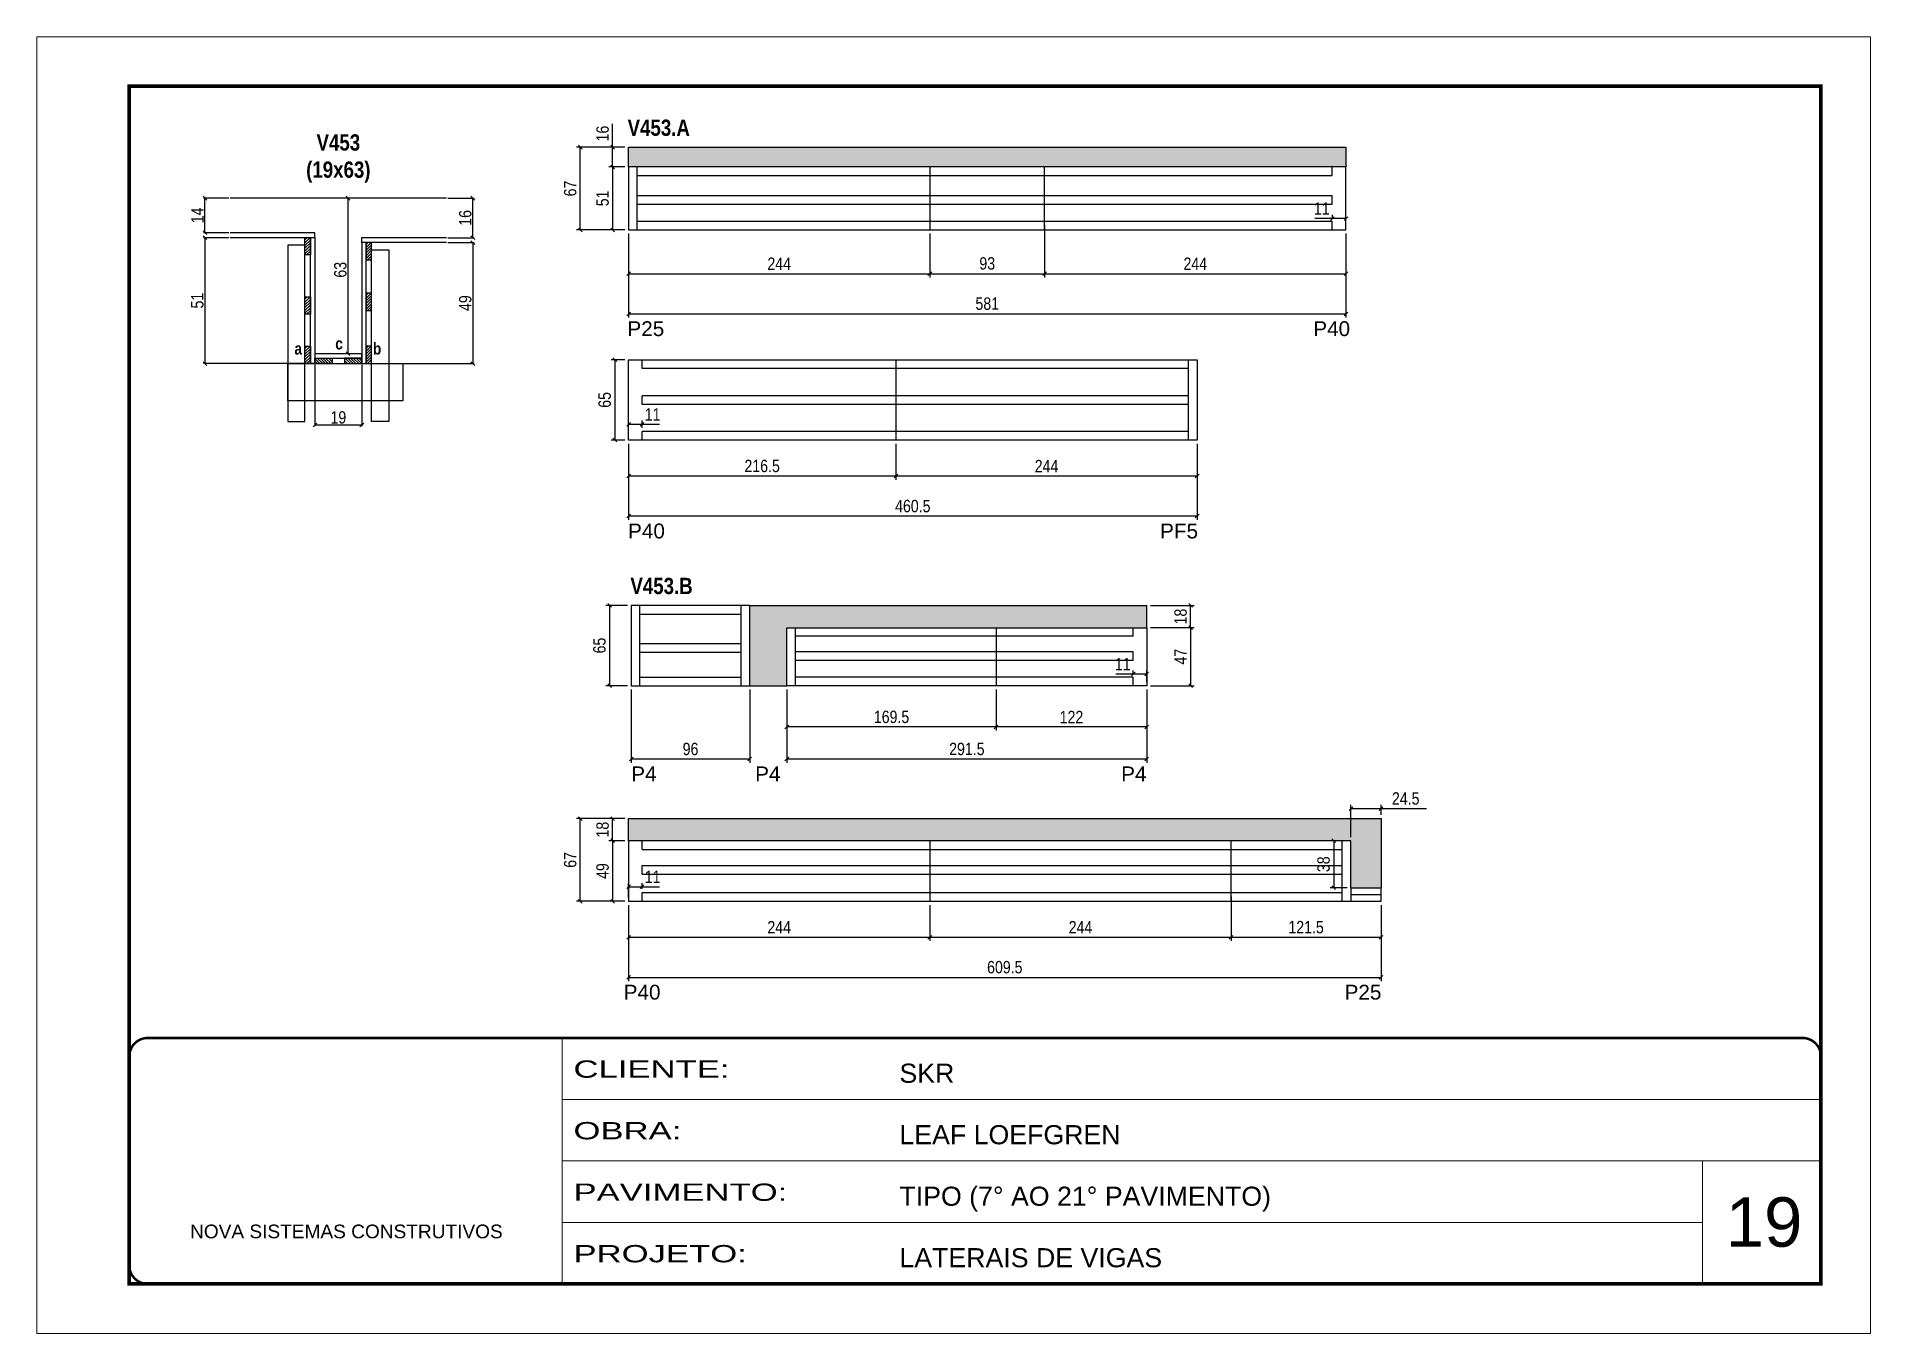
# Model space of a CAD drawing. Extents: x 3309 to 9563, y -2522 to 14608.
# Drawn here: x 6493 to 7978, y 8964 to 10014 of the extents above; entities that cross this region are included whole.
import ezdxf

# ---------------------------------------------------------------- set-up
doc = ezdxf.new("R2010")
doc.units = 0
doc.linetypes.add('CONTINUO', pattern=[0])
doc.linetypes.add('DASHED', pattern=[0.75, 0.5, -0.25])
for name, color, linetype in [('5', 5, 'Continuous'), ('COTA', 241, 'Continuous'), ('detalhes', 4, 'Continuous'), ('NOMENCLATURA', 7, 'Continuous'), ('Painéis', 200, 'Continuous'), ('SARR_2.2x7', 40, 'Continuous'), ('SARR_3.5x7', 81, 'Continuous'), ('SARR_EDITAR', 141, 'Continuous')]:
    doc.layers.add(name, color=color, linetype=linetype)
for name, color, linetype, lineweight in [('CARIMBO', 255, 'Continuous', 9), ('CONCRETO', 251, 'Continuous', 25), ('Folhas', 255, 'Continuous', 9), ('SARRAFO DE PRESSAO', 251, 'DASHED', 9)]:
    doc.layers.add(name, color=color, linetype=linetype, lineweight=lineweight)
doc.styles.add('ARIAL', font='arial.ttf')
doc.styles.add('COTA TECNICA', font='techl___.ttf', dxfattribs={"height": 10})
doc.styles.add('COTA TECNICA 2X', font='techl___.ttf', dxfattribs={"height": 10})
doc.styles.get("Standard").update_dxf_attribs({"font": 'arial.ttf'})
doc.styles.add('TECNICA', font='techb___.ttf', dxfattribs={"height": 10})
doc.styles.add('Tecnologia', font='')
doc.styles.get('Tecnologia').set_extended_font_data('Forgotten Futurist')
doc.dimstyles.new('PAINEL', dxfattribs={"dimtxt": 10, "dimasz": 3, "dimexe": 3, "dimexo": 3, "dimgap": 3, "dimtad": 1, "dimdec": 1, "dimzin": 12, "dimdsep": 46, "dimtxsty": 'COTA TECNICA', "dimblk1": 'OBLIQUE', "dimblk2": 'OBLIQUE', "dimsah": 1, "dimcen": 0.9, "dimclrd": 4, "dimclre": 4, "dimclrt": 240, "dimadec": 1, "dimazin": 3, "dimtfac": 1, "dimtdec": 1, "dimtmove": 0, "dimatfit": 3, "dimfxl": 1, "dimtolj": 1, "dimtzin": 12, "dimarcsym": 0})
doc.dimstyles.new('SECAO', dxfattribs={"dimscale": 0.333333, "dimtxt": 5, "dimasz": 9, "dimexe": 3, "dimexo": 3, "dimgap": 3, "dimtad": 1, "dimdec": 1, "dimlfac": 0.5, "dimzin": 12, "dimdsep": 46, "dimtxsty": 'COTA TECNICA 2X', "dimblk1": 'OBLIQUE', "dimblk2": 'OBLIQUE', "dimsah": 1, "dimcen": 0.9, "dimclrd": 4, "dimclre": 4, "dimclrt": 240, "dimadec": 1, "dimazin": 3, "dimtfac": 1, "dimtdec": 1, "dimtmove": 0, "dimatfit": 3, "dimfxl": 1, "dimtolj": 1, "dimtzin": 12, "dimarcsym": 0})
pattern_1 = [(135, (39953.6903, -113763.353), (-1.122532015, -1.122532015), [])]
pattern_2 = [(45, (-116802.018, -23472.7219), (-1.122532015, 1.122532015), [])]

msp = doc.modelspace()

# ---------------------------------------------------------------- texts
at = {"layer": '5', "linetype": 'Continuous'}
for s, rotation, p in [('P25', 359.99996, (6971.3, 9771.11)), ('P40', 359.99996, (7526.74, 9771.11)), ('P40', 0.00004, (6971.82, 9607.25)), ('PF5', 359.99996, (7402.69, 9607.25)), ('P4', 359.99996, (6974.37, 9410.58)), ('P4', 359.99996, (7074.74, 9410.58)), ('P4', 359.99996, (7371.16, 9410.58)), ('P40', 0.00004, (6968.27, 9233.81)), ('P25', 0.00004, (7552.08, 9233.81))]:
    msp.add_text(s, height=12, rotation=rotation, dxfattribs=at).set_placement(p)
at = {"layer": 'CARIMBO', "style": 'ARIAL'}
msp.add_text('19', height=40, dxfattribs=at).set_placement((7860.73, 9033.7))
at = {"layer": 'detalhes', "style": 'TECNICA'}
for s, p in [('a', (6701.63, 9756.18)), ('c', (6734.7, 9760.29)), ('b', (6765.19, 9756.17))]:
    msp.add_text(s, height=9.6, dxfattribs=at).set_placement(p)
at = {"layer": 'NOMENCLATURA', "style": 'TECNICA'}
for s, p in [('V453.A', (6971.45, 9933.25)), ('V453.B', (6973.72, 9562.16))]:
    msp.add_text(s, height=13.2, dxfattribs=at).set_placement(p)
at = {"layer": 'NOMENCLATURA', "insert": (6737.18, 9934.51), "char_height": 13.2, "attachment_point": 2, "style": 'TECNICA'}
msp.add_mtext_dynamic_manual_height_columns('V453\\P(19x63)', width=300.2766, gutter_width=1, heights=[0], dxfattribs=at)

# ---------------------------------------------------------------- blocks, each defined once
blk = doc.blocks.new('9999999999')
at = {"color": 30, "linetype": 'CONTINUO'}
for p, q in [((98564.6, 34230.2), (98564.6, 34429.4)), ((98564.6, 34379.6), (99584, 34379.6)), ((98564.6, 34329.8), (99488, 34329.8)), ((99584, 34329.8), (99488, 34329.8)), ((99488, 34329.8), (99488, 34230.2)), ((98564.6, 34280), (99488, 34280))]:
    blk.add_line(p, q, dxfattribs=at)
at = {"color": 30, "linetype": 'CONTINUO', "const_width": 2}
blk.add_lwpolyline([(99584, 34230.2), (99584, 34414.4, 0.414214), (99569, 34429.4), (98229, 34429.4, 0.414214), (98214, 34414.4), (98214, 34245.2, 0.414214), (98229, 34230.2), (99584, 34230.2)], format="xyb", dxfattribs=at)
at = {"layer": 'Folhas'}
blk.add_lwpolyline([(98139, 34190.2), (99624, 34190.2), (99624, 35240.2), (98139, 35240.2)], close=True, dxfattribs=at)
at = {"layer": 'Folhas', "color": 30, "const_width": 3}
blk.add_lwpolyline([(98214, 34230.2), (99584, 34230.2), (99584, 35200.2), (98214, 35200.2)], close=True, dxfattribs=at)
at = {"color": 7, "linetype": 'Continuous', "ltscale": 5, "style": 'ARIAL'}
for s, height, p in [('SKR', 15.48, (98837.7, 34393.1)), ('LEAF LOEFGREN', 15.483, (98837.7, 34343.3)), ('TIPO (7° AO 21° PAVIMENTO)', 15.483, (98837.7, 34293.5)), ('NOVA SISTEMAS CONSTRUTIVOS', 11.059, (98263.2, 34267.2)), ('LATERAIS DE VIGAS', 15.483, (98837.7, 34243.7))]:
    blk.add_text(s, height=height, dxfattribs=at).set_placement(p)
at = {"layer": 'Folhas', "color": 7, "style": 'Tecnologia', "width": 1.5}
for s, p in [('CLIENTE:', (98573.7, 34397.2)), ('OBRA:', (98573.7, 34347.3)), ('PAVIMENTO:', (98573.7, 34297.5)), ('PROJETO:', (98573.7, 34247.7))]:
    blk.add_text(s, height=14, dxfattribs=at).set_placement(p)
blk = doc.blocks.new('_Oblique')
at = {"color": 0, "linetype": 'ByBlock', "lineweight": -2}
blk.add_line((-0.5, -0.5), (0.5, 0.5), dxfattribs=at)
blk = doc.blocks.new('*D1822')
at = {"layer": 'COTA', "color": 4, "lineweight": -2, "transparency": 16777216}
for p, q in [((6718.2, 9747.8), (6718.2, 9698.1)), ((6756.2, 9747.8), (6756.2, 9698.1)), ((6756.2, 9699.1), (6718.2, 9699.1))]:
    blk.add_line(p, q, dxfattribs=at)
at = {"layer": 'Defpoints', "color": 0, "transparency": 16777216}
for p in [(6718.2, 9748.8), (6756.2, 9748.8), (6718.2, 9699.1)]:
    blk.add_point(p, dxfattribs=at)
at = {"layer": 'COTA', "color": 4, "lineweight": -2, "transparency": 16777216, "xscale": 3, "yscale": 3, "zscale": 3, "rotation": 180}
blk.add_blockref('_Oblique', (6718.2, 9699.1), dxfattribs=at)
at = {"layer": 'COTA', "color": 4, "lineweight": -2, "transparency": 16777216, "xscale": 3, "yscale": 3, "zscale": 3}
blk.add_blockref('_Oblique', (6756.2, 9699.1), dxfattribs=at)
at = {"layer": 'COTA', "color": 240, "transparency": 16777216, "insert": (6737.2, 9705.2), "char_height": 10, "attachment_point": 5, "style": 'COTA TECNICA 2X'}
blk.add_mtext('\\A1;19', dxfattribs=at)
blk = doc.blocks.new('*D1823')
at = {"layer": 'COTA', "color": 4, "lineweight": -2, "transparency": 16777216}
for p, q in [((6648.5, 9850.8), (6628.1, 9850.8)), ((6629.1, 9850.8), (6629.1, 9748.8)), ((6709.2, 9748.8), (6628.1, 9748.8))]:
    blk.add_line(p, q, dxfattribs=at)
at = {"layer": 'Defpoints', "color": 0, "transparency": 16777216}
for p in [(6649.5, 9850.8), (6629.1, 9748.8), (6710.2, 9748.8, 0)]:
    blk.add_point(p, dxfattribs=at)
at = {"layer": 'COTA', "color": 4, "lineweight": -2, "transparency": 16777216, "xscale": 3, "yscale": 3, "zscale": 3}
for p, rotation in [((6629.1, 9850.8), 90), ((6629.1, 9748.8), 270)]:
    blk.add_blockref('_Oblique', p, dxfattribs=dict(at, rotation=rotation))
at = {"layer": 'COTA', "color": 240, "transparency": 16777216, "insert": (6623, 9799.8), "char_height": 10, "attachment_point": 5, "rotation": 90, "style": 'COTA TECNICA 2X'}
blk.add_mtext('\\A1;51', dxfattribs=at)
blk = doc.blocks.new('*D1824')
at = {"layer": 'COTA', "color": 4, "lineweight": -2, "transparency": 16777216}
for p, q in [((6825.9, 9846.8), (6847.1, 9846.8)), ((6846.1, 9846.8), (6846.1, 9748.8)), ((6765.2, 9748.8), (6847.1, 9748.8))]:
    blk.add_line(p, q, dxfattribs=at)
at = {"layer": 'Defpoints', "color": 0, "transparency": 16777216}
for p in [(6824.9, 9846.8), (6764.2, 9748.8, 0), (6846.1, 9748.8)]:
    blk.add_point(p, dxfattribs=at)
at = {"layer": 'COTA', "color": 4, "lineweight": -2, "transparency": 16777216, "xscale": 3, "yscale": 3, "zscale": 3}
for p, rotation in [((6846.1, 9846.8), 90), ((6846.1, 9748.8), 270)]:
    blk.add_blockref('_Oblique', p, dxfattribs=dict(at, rotation=rotation))
at = {"layer": 'COTA', "color": 240, "transparency": 16777216, "insert": (6840, 9797.8), "char_height": 10, "attachment_point": 5, "rotation": 90, "style": 'COTA TECNICA 2X'}
blk.add_mtext('\\A1;49', dxfattribs=at)
blk = doc.blocks.new('*D1825')
at = {"layer": 'COTA', "color": 4, "lineweight": -2, "transparency": 16777216}
for p, q in [((6755.2, 9882.8), (6744, 9882.8)), ((6745, 9756.8), (6745, 9882.8)), ((6755.2, 9756.8), (6744, 9756.8))]:
    blk.add_line(p, q, dxfattribs=at)
at = {"layer": 'Defpoints', "color": 0, "transparency": 16777216}
for p in [(6745, 9882.8), (6756.2, 9882.8), (6756.2, 9756.8)]:
    blk.add_point(p, dxfattribs=at)
at = {"layer": 'COTA', "color": 4, "lineweight": -2, "transparency": 16777216, "xscale": 3, "yscale": 3, "zscale": 3}
for p, rotation in [((6745, 9882.8), 90), ((6745, 9756.8), 270)]:
    blk.add_blockref('_Oblique', p, dxfattribs=dict(at, rotation=rotation))
at = {"layer": 'COTA', "color": 240, "transparency": 16777216, "insert": (6738.8, 9824.8), "char_height": 10, "attachment_point": 5, "rotation": 90, "style": 'COTA TECNICA 2X'}
blk.add_mtext('\\A1;63', dxfattribs=at)
blk = doc.blocks.new('*D1826')
at = {"layer": 'COTA', "color": 4, "lineweight": -2, "transparency": 16777216}
for p, q in [((6825.9, 9882.8), (6847.1, 9882.8)), ((6846.1, 9850.8), (6846.1, 9882.8)), ((6825.9, 9850.8), (6847.1, 9850.8))]:
    blk.add_line(p, q, dxfattribs=at)
at = {"layer": 'Defpoints', "color": 0, "transparency": 16777216}
for p in [(6824.9, 9882.8), (6846.1, 9882.8), (6824.9, 9850.8)]:
    blk.add_point(p, dxfattribs=at)
at = {"layer": 'COTA', "color": 4, "lineweight": -2, "transparency": 16777216, "xscale": 3, "yscale": 3, "zscale": 3}
for p, rotation in [((6846.1, 9882.8), 90), ((6846.1, 9850.8), 270)]:
    blk.add_blockref('_Oblique', p, dxfattribs=dict(at, rotation=rotation))
at = {"layer": 'COTA', "color": 240, "transparency": 16777216, "insert": (6840, 9866.8), "char_height": 10, "attachment_point": 5, "rotation": 90, "style": 'COTA TECNICA 2X'}
blk.add_mtext('\\A1;16', dxfattribs=at)
blk = doc.blocks.new('*D1827')
at = {"layer": 'COTA', "color": 4, "lineweight": -2, "transparency": 16777216}
for p, q in [((6648.5, 9882.8), (6628.1, 9882.8)), ((6629.1, 9854.8), (6629.1, 9882.8)), ((6648.5, 9854.8), (6628.1, 9854.8))]:
    blk.add_line(p, q, dxfattribs=at)
at = {"layer": 'Defpoints', "color": 0, "transparency": 16777216}
for p in [(6629.1, 9882.8), (6649.5, 9882.8), (6649.5, 9854.8)]:
    blk.add_point(p, dxfattribs=at)
at = {"layer": 'COTA', "color": 4, "lineweight": -2, "transparency": 16777216, "xscale": 3, "yscale": 3, "zscale": 3}
for p, rotation in [((6629.1, 9882.8), 90), ((6629.1, 9854.8), 270)]:
    blk.add_blockref('_Oblique', p, dxfattribs=dict(at, rotation=rotation))
at = {"layer": 'COTA', "color": 240, "transparency": 16777216, "insert": (6623, 9868.8), "char_height": 10, "attachment_point": 5, "rotation": 90, "style": 'COTA TECNICA 2X'}
blk.add_mtext('\\A1;14', dxfattribs=at)
blk = doc.blocks.new('*D1831')
at = {"layer": 'COTA', "color": 4, "lineweight": -2, "transparency": 16777216}
for p, q in [((6972.2, 9854.1), (6972.2, 9786.1)), ((7553.2, 9854.1), (7553.2, 9786.1)), ((6972.2, 9789.1), (7553.2, 9789.1))]:
    blk.add_line(p, q, dxfattribs=at)
at = {"layer": 'Defpoints', "color": 0, "transparency": 16777216}
for p in [(6972.2, 9857.1), (7553.2, 9857.1), (7553.2, 9789.1)]:
    blk.add_point(p, dxfattribs=at)
at = {"layer": 'COTA', "color": 4, "lineweight": -2, "transparency": 16777216, "xscale": 3, "yscale": 3, "zscale": 3, "rotation": 180}
blk.add_blockref('_Oblique', (6972.2, 9789.1), dxfattribs=at)
at = {"layer": 'COTA', "color": 4, "lineweight": -2, "transparency": 16777216, "xscale": 3, "yscale": 3, "zscale": 3}
blk.add_blockref('_Oblique', (7553.2, 9789.1), dxfattribs=at)
at = {"layer": 'COTA', "color": 240, "transparency": 16777216, "insert": (7262.7, 9797.3), "char_height": 10, "attachment_point": 5, "style": 'COTA TECNICA'}
blk.add_mtext('\\A1;581', dxfattribs=at)
blk = doc.blocks.new('*D1832')
at = {"layer": 'COTA', "color": 4, "lineweight": -2, "transparency": 16777216}
for p, q in [((6972.2, 9854.1), (6972.2, 9818.6)), ((7216.2, 9854.1), (7216.2, 9818.6)), ((6972.2, 9821.6), (7216.2, 9821.6))]:
    blk.add_line(p, q, dxfattribs=at)
at = {"layer": 'Defpoints', "color": 0, "transparency": 16777216}
for p in [(6972.2, 9857.1), (7216.2, 9857.1), (7216.2, 9821.6)]:
    blk.add_point(p, dxfattribs=at)
at = {"layer": 'COTA', "color": 4, "lineweight": -2, "transparency": 16777216, "xscale": 3, "yscale": 3, "zscale": 3, "rotation": 180}
blk.add_blockref('_Oblique', (6972.2, 9821.6), dxfattribs=at)
at = {"layer": 'COTA', "color": 4, "lineweight": -2, "transparency": 16777216, "xscale": 3, "yscale": 3, "zscale": 3}
blk.add_blockref('_Oblique', (7216.2, 9821.6), dxfattribs=at)
at = {"layer": 'COTA', "color": 240, "transparency": 16777216, "insert": (7094.2, 9829.7), "char_height": 10, "attachment_point": 5, "style": 'COTA TECNICA'}
blk.add_mtext('\\A1;244', dxfattribs=at)
blk = doc.blocks.new('*D1828')
at = {"layer": 'COTA', "color": 4, "lineweight": -2, "transparency": 16777216}
for p, q in [((7309.2, 9861.1), (7309.2, 9818.6)), ((7553.2, 9854.1), (7553.2, 9818.6)), ((7309.2, 9821.6), (7553.2, 9821.6))]:
    blk.add_line(p, q, dxfattribs=at)
at = {"layer": 'Defpoints', "color": 0, "transparency": 16777216}
for p in [(7309.2, 9864.1), (7553.2, 9857.1), (7553.2, 9821.6)]:
    blk.add_point(p, dxfattribs=at)
at = {"layer": 'COTA', "color": 4, "lineweight": -2, "transparency": 16777216, "xscale": 3, "yscale": 3, "zscale": 3, "rotation": 180}
blk.add_blockref('_Oblique', (7309.2, 9821.6), dxfattribs=at)
at = {"layer": 'COTA', "color": 4, "lineweight": -2, "transparency": 16777216, "xscale": 3, "yscale": 3, "zscale": 3}
blk.add_blockref('_Oblique', (7553.2, 9821.6), dxfattribs=at)
at = {"layer": 'COTA', "color": 240, "transparency": 16777216, "insert": (7431.2, 9829.7), "char_height": 10, "attachment_point": 5, "style": 'COTA TECNICA'}
blk.add_mtext('\\A1;244', dxfattribs=at)
blk = doc.blocks.new('*D1833')
at = {"layer": 'COTA', "color": 4, "lineweight": -2, "transparency": 16777216}
for p, q in [((6969.2, 9908.1), (6956.3, 9908.1)), ((6959.3, 9908.1), (6959.3, 9857.1)), ((6969.2, 9857.1), (6956.3, 9857.1))]:
    blk.add_line(p, q, dxfattribs=at)
at = {"layer": 'Defpoints', "color": 0, "transparency": 16777216}
for p in [(6972.2, 9908.1), (6959.3, 9857.1), (6972.2, 9857.1)]:
    blk.add_point(p, dxfattribs=at)
at = {"layer": 'COTA', "color": 4, "lineweight": -2, "transparency": 16777216, "xscale": 3, "yscale": 3, "zscale": 3}
for p, rotation in [((6959.3, 9908.1), 90), ((6959.3, 9857.1), 270)]:
    blk.add_blockref('_Oblique', p, dxfattribs=dict(at, rotation=rotation))
at = {"layer": 'COTA', "color": 240, "transparency": 16777216, "insert": (6951.2, 9882.6), "char_height": 10, "attachment_point": 5, "rotation": 90, "style": 'COTA TECNICA'}
blk.add_mtext('\\A1;51', dxfattribs=at)
blk = doc.blocks.new('*D1834')
at = {"layer": 'COTA', "color": 4, "lineweight": -2, "transparency": 16777216}
for p, q in [((6959.3, 9924.1), (6959.3, 9943.1)), ((6969.2, 9924.1), (6956.3, 9924.1)), ((6959.3, 9908.1), (6959.3, 9924.1)), ((6969.2, 9908.1), (6956.3, 9908.1))]:
    blk.add_line(p, q, dxfattribs=at)
at = {"layer": 'Defpoints', "color": 0, "transparency": 16777216}
for p in [(6959.3, 9924.1), (6972.2, 9924.1), (6972.2, 9908.1)]:
    blk.add_point(p, dxfattribs=at)
at = {"layer": 'COTA', "color": 4, "lineweight": -2, "transparency": 16777216, "xscale": 3, "yscale": 3, "zscale": 3}
for p, rotation in [((6959.3, 9924.1), 90), ((6959.3, 9908.1), 270)]:
    blk.add_blockref('_Oblique', p, dxfattribs=dict(at, rotation=rotation))
at = {"layer": 'COTA', "color": 240, "transparency": 16777216, "insert": (6951.2, 9935.1), "char_height": 10, "attachment_point": 5, "rotation": 90, "style": 'COTA TECNICA'}
blk.add_mtext('\\A1;16', dxfattribs=at)
blk = doc.blocks.new('*D1835')
at = {"layer": 'COTA', "color": 4, "lineweight": -2, "transparency": 16777216}
for p, q in [((6969.2, 9924.1), (6930.1, 9924.1)), ((6933.1, 9857.1), (6933.1, 9924.1)), ((6969.2, 9857.1), (6930.1, 9857.1))]:
    blk.add_line(p, q, dxfattribs=at)
at = {"layer": 'Defpoints', "color": 0, "transparency": 16777216}
for p in [(6933.1, 9924.1), (6972.2, 9924.1), (6972.2, 9857.1)]:
    blk.add_point(p, dxfattribs=at)
at = {"layer": 'COTA', "color": 4, "lineweight": -2, "transparency": 16777216, "xscale": 3, "yscale": 3, "zscale": 3}
for p, rotation in [((6933.1, 9924.1), 90), ((6933.1, 9857.1), 270)]:
    blk.add_blockref('_Oblique', p, dxfattribs=dict(at, rotation=rotation))
at = {"layer": 'COTA', "color": 240, "transparency": 16777216, "insert": (6925, 9890.6), "char_height": 10, "attachment_point": 5, "rotation": 90, "style": 'COTA TECNICA'}
blk.add_mtext('\\A1;67', dxfattribs=at)
blk = doc.blocks.new('*D1830')
at = {"layer": 'COTA', "color": 4, "lineweight": -2, "transparency": 16777216}
for p, q in [((7216.2, 9854.1), (7216.2, 9818.6)), ((7309.2, 9854.1), (7309.2, 9818.6)), ((7216.2, 9821.6), (7309.2, 9821.6))]:
    blk.add_line(p, q, dxfattribs=at)
at = {"layer": 'Defpoints', "color": 0, "transparency": 16777216}
for p in [(7216.2, 9857.1), (7309.2, 9857.1), (7309.2, 9821.6)]:
    blk.add_point(p, dxfattribs=at)
at = {"layer": 'COTA', "color": 4, "lineweight": -2, "transparency": 16777216, "xscale": 3, "yscale": 3, "zscale": 3, "rotation": 180}
blk.add_blockref('_Oblique', (7216.2, 9821.6), dxfattribs=at)
at = {"layer": 'COTA', "color": 4, "lineweight": -2, "transparency": 16777216, "xscale": 3, "yscale": 3, "zscale": 3}
blk.add_blockref('_Oblique', (7309.2, 9821.6), dxfattribs=at)
at = {"layer": 'COTA', "color": 240, "transparency": 16777216, "insert": (7262.7, 9829.9), "char_height": 10, "attachment_point": 5, "style": 'COTA TECNICA'}
blk.add_mtext('\\A1;93', dxfattribs=at)
blk = doc.blocks.new('*D1838')
at = {"layer": 'COTA', "color": 4, "lineweight": -2, "transparency": 16777216}
for p, q in [((7542.2, 9866.3), (7528.1, 9866.3)), ((7542.2, 9867.1), (7542.2, 9869.3)), ((7553.2, 9866.3), (7542.2, 9866.3)), ((7553.2, 9860.1), (7553.2, 9869.3))]:
    blk.add_line(p, q, dxfattribs=at)
at = {"layer": 'Defpoints', "color": 0, "transparency": 16777216}
for p in [(7542.2, 9866.3), (7542.2, 9864.1), (7553.2, 9857.1)]:
    blk.add_point(p, dxfattribs=at)
at = {"layer": 'COTA', "color": 4, "lineweight": -2, "transparency": 16777216, "xscale": 3, "yscale": 3, "zscale": 3, "rotation": 180}
blk.add_blockref('_Oblique', (7542.2, 9866.3), dxfattribs=at)
at = {"layer": 'COTA', "color": 4, "lineweight": -2, "transparency": 16777216, "xscale": 3, "yscale": 3, "zscale": 3}
blk.add_blockref('_Oblique', (7553.2, 9866.3), dxfattribs=at)
at = {"layer": 'COTA', "color": 240, "transparency": 16777216, "insert": (7533.6, 9874.3), "char_height": 10, "attachment_point": 5, "style": 'COTA TECNICA'}
blk.add_mtext('\\A1;11', dxfattribs=at)
blk = doc.blocks.new('*D1839')
at = {"layer": 'COTA', "color": 4, "lineweight": -2, "transparency": 16777216}
for p, q in [((6972.2, 9683.9), (6972.2, 9622.3)), ((7432.7, 9683.9), (7432.7, 9622.3)), ((7432.7, 9625.3), (6972.2, 9625.3))]:
    blk.add_line(p, q, dxfattribs=at)
at = {"layer": 'Defpoints', "color": 0, "transparency": 16777216}
for p in [(6972.2, 9686.9), (7432.7, 9686.9), (6972.2, 9625.3)]:
    blk.add_point(p, dxfattribs=at)
at = {"layer": 'COTA', "color": 4, "lineweight": -2, "transparency": 16777216, "xscale": 3, "yscale": 3, "zscale": 3, "rotation": 180}
blk.add_blockref('_Oblique', (6972.2, 9625.3), dxfattribs=at)
at = {"layer": 'COTA', "color": 4, "lineweight": -2, "transparency": 16777216, "xscale": 3, "yscale": 3, "zscale": 3}
blk.add_blockref('_Oblique', (7432.7, 9625.3), dxfattribs=at)
at = {"layer": 'COTA', "color": 240, "transparency": 16777216, "insert": (7202.4, 9633.4), "char_height": 10, "attachment_point": 5, "style": 'COTA TECNICA'}
blk.add_mtext('\\A1;460.5', dxfattribs=at)
blk = doc.blocks.new('*D1840')
at = {"layer": 'COTA', "color": 4, "lineweight": -2, "transparency": 16777216}
for p, q in [((7188.7, 9683.9), (7188.7, 9654.8)), ((7432.7, 9683.9), (7432.7, 9654.8)), ((7432.7, 9657.8), (7188.7, 9657.8))]:
    blk.add_line(p, q, dxfattribs=at)
at = {"layer": 'Defpoints', "color": 0, "transparency": 16777216}
for p in [(7188.7, 9686.9), (7432.7, 9686.9), (7188.7, 9657.8)]:
    blk.add_point(p, dxfattribs=at)
at = {"layer": 'COTA', "color": 4, "lineweight": -2, "transparency": 16777216, "xscale": 3, "yscale": 3, "zscale": 3, "rotation": 180}
blk.add_blockref('_Oblique', (7188.7, 9657.8), dxfattribs=at)
at = {"layer": 'COTA', "color": 4, "lineweight": -2, "transparency": 16777216, "xscale": 3, "yscale": 3, "zscale": 3}
blk.add_blockref('_Oblique', (7432.7, 9657.8), dxfattribs=at)
at = {"layer": 'COTA', "color": 240, "transparency": 16777216, "insert": (7310.7, 9665.8), "char_height": 10, "attachment_point": 5, "style": 'COTA TECNICA'}
blk.add_mtext('\\A1;244', dxfattribs=at)
blk = doc.blocks.new('*D1841')
at = {"layer": 'COTA', "color": 4, "lineweight": -2, "transparency": 16777216}
for p, q in [((6972.2, 9683.9), (6972.2, 9654.8)), ((7188.7, 9683.9), (7188.7, 9654.8)), ((7188.7, 9657.8), (6972.2, 9657.8))]:
    blk.add_line(p, q, dxfattribs=at)
at = {"layer": 'Defpoints', "color": 0, "transparency": 16777216}
for p in [(6972.2, 9686.9), (7188.7, 9686.9), (6972.2, 9657.8)]:
    blk.add_point(p, dxfattribs=at)
at = {"layer": 'COTA', "color": 4, "lineweight": -2, "transparency": 16777216, "xscale": 3, "yscale": 3, "zscale": 3, "rotation": 180}
blk.add_blockref('_Oblique', (6972.2, 9657.8), dxfattribs=at)
at = {"layer": 'COTA', "color": 4, "lineweight": -2, "transparency": 16777216, "xscale": 3, "yscale": 3, "zscale": 3}
blk.add_blockref('_Oblique', (7188.7, 9657.8), dxfattribs=at)
at = {"layer": 'COTA', "color": 240, "transparency": 16777216, "insert": (7080.4, 9665.9), "char_height": 10, "attachment_point": 5, "style": 'COTA TECNICA'}
blk.add_mtext('\\A1;216.5', dxfattribs=at)
blk = doc.blocks.new('*D1842')
at = {"layer": 'COTA', "color": 4, "lineweight": -2, "transparency": 16777216}
for p, q in [((6969.2, 9751.9), (6958.1, 9751.9)), ((6961.1, 9751.9), (6961.1, 9686.9)), ((6969.2, 9686.9), (6958.1, 9686.9))]:
    blk.add_line(p, q, dxfattribs=at)
at = {"layer": 'Defpoints', "color": 0, "transparency": 16777216}
for p in [(6972.2, 9751.9), (6961.1, 9686.9), (6972.2, 9686.9)]:
    blk.add_point(p, dxfattribs=at)
at = {"layer": 'COTA', "color": 4, "lineweight": -2, "transparency": 16777216, "xscale": 3, "yscale": 3, "zscale": 3}
for p, rotation in [((6961.1, 9751.9), 90), ((6961.1, 9686.9), 270)]:
    blk.add_blockref('_Oblique', p, dxfattribs=dict(at, rotation=rotation))
at = {"layer": 'COTA', "color": 240, "transparency": 16777216, "insert": (6952.9, 9719.4), "char_height": 10, "attachment_point": 5, "rotation": 90, "style": 'COTA TECNICA'}
blk.add_mtext('\\A1;65', dxfattribs=at)
blk = doc.blocks.new('*D1845')
at = {"layer": 'COTA', "color": 4, "lineweight": -2, "transparency": 16777216}
for p, q in [((6974.4, 9485), (6974.4, 9425.6)), ((7070.4, 9485), (7070.4, 9425.6)), ((7070.4, 9428.6), (6974.4, 9428.6))]:
    blk.add_line(p, q, dxfattribs=at)
at = {"layer": 'Defpoints', "color": 0, "transparency": 16777216}
for p in [(6974.4, 9488), (7070.4, 9488), (6974.4, 9428.6)]:
    blk.add_point(p, dxfattribs=at)
at = {"layer": 'COTA', "color": 4, "lineweight": -2, "transparency": 16777216, "xscale": 3, "yscale": 3, "zscale": 3, "rotation": 180}
blk.add_blockref('_Oblique', (6974.4, 9428.6), dxfattribs=at)
at = {"layer": 'COTA', "color": 4, "lineweight": -2, "transparency": 16777216, "xscale": 3, "yscale": 3, "zscale": 3}
blk.add_blockref('_Oblique', (7070.4, 9428.6), dxfattribs=at)
at = {"layer": 'COTA', "color": 240, "transparency": 16777216, "insert": (7022.4, 9436.7), "char_height": 10, "attachment_point": 5, "style": 'COTA TECNICA'}
blk.add_mtext('\\A1;96', dxfattribs=at)
blk = doc.blocks.new('*D1846')
at = {"layer": 'COTA', "color": 4, "lineweight": -2, "transparency": 16777216}
for p, q in [((6971.4, 9553), (6953.8, 9553)), ((6956.8, 9553), (6956.8, 9488)), ((6971.4, 9488), (6953.8, 9488))]:
    blk.add_line(p, q, dxfattribs=at)
at = {"layer": 'Defpoints', "color": 0, "transparency": 16777216}
for p in [(6974.4, 9553), (6956.8, 9488), (6974.4, 9488)]:
    blk.add_point(p, dxfattribs=at)
at = {"layer": 'COTA', "color": 4, "lineweight": -2, "transparency": 16777216, "xscale": 3, "yscale": 3, "zscale": 3}
for p, rotation in [((6956.8, 9553), 90), ((6956.8, 9488), 270)]:
    blk.add_blockref('_Oblique', p, dxfattribs=dict(at, rotation=rotation))
at = {"layer": 'COTA', "color": 240, "transparency": 16777216, "insert": (6948.7, 9520.5), "char_height": 10, "attachment_point": 5, "rotation": 90, "style": 'COTA TECNICA'}
blk.add_mtext('\\A1;65', dxfattribs=at)
blk = doc.blocks.new('*D1848')
at = {"layer": 'COTA', "color": 4, "lineweight": -2, "transparency": 16777216}
for p, q in [((7100.4, 9485), (7100.4, 9425.6)), ((7391.9, 9485), (7391.9, 9425.6)), ((7391.9, 9428.6), (7100.4, 9428.6))]:
    blk.add_line(p, q, dxfattribs=at)
at = {"layer": 'Defpoints', "color": 0, "transparency": 16777216}
for p in [(7100.4, 9488), (7391.9, 9488), (7100.4, 9428.6)]:
    blk.add_point(p, dxfattribs=at)
at = {"layer": 'COTA', "color": 4, "lineweight": -2, "transparency": 16777216, "xscale": 3, "yscale": 3, "zscale": 3, "rotation": 180}
blk.add_blockref('_Oblique', (7100.4, 9428.6), dxfattribs=at)
at = {"layer": 'COTA', "color": 4, "lineweight": -2, "transparency": 16777216, "xscale": 3, "yscale": 3, "zscale": 3}
blk.add_blockref('_Oblique', (7391.9, 9428.6), dxfattribs=at)
at = {"layer": 'COTA', "color": 240, "transparency": 16777216, "insert": (7246.2, 9436.7), "char_height": 10, "attachment_point": 5, "style": 'COTA TECNICA'}
blk.add_mtext('\\A1;291.5', dxfattribs=at)
blk = doc.blocks.new('*D1849')
at = {"layer": 'COTA', "color": 4, "lineweight": -2, "transparency": 16777216}
for p, q in [((7269.9, 9485), (7269.9, 9451.6)), ((7391.9, 9485), (7391.9, 9451.6)), ((7391.9, 9454.6), (7269.9, 9454.6))]:
    blk.add_line(p, q, dxfattribs=at)
at = {"layer": 'Defpoints', "color": 0, "transparency": 16777216}
for p in [(7269.9, 9488), (7391.9, 9488), (7269.9, 9454.6)]:
    blk.add_point(p, dxfattribs=at)
at = {"layer": 'COTA', "color": 4, "lineweight": -2, "transparency": 16777216, "xscale": 3, "yscale": 3, "zscale": 3, "rotation": 180}
blk.add_blockref('_Oblique', (7269.9, 9454.6), dxfattribs=at)
at = {"layer": 'COTA', "color": 4, "lineweight": -2, "transparency": 16777216, "xscale": 3, "yscale": 3, "zscale": 3}
blk.add_blockref('_Oblique', (7391.9, 9454.6), dxfattribs=at)
at = {"layer": 'COTA', "color": 240, "transparency": 16777216, "insert": (7330.9, 9462.6), "char_height": 10, "attachment_point": 5, "style": 'COTA TECNICA'}
blk.add_mtext('\\A1;122', dxfattribs=at)
blk = doc.blocks.new('*D1850')
at = {"layer": 'COTA', "color": 4, "lineweight": -2, "transparency": 16777216}
for p, q in [((7100.4, 9485), (7100.4, 9451.6)), ((7269.9, 9485), (7269.9, 9451.6)), ((7269.9, 9454.6), (7100.4, 9454.6))]:
    blk.add_line(p, q, dxfattribs=at)
at = {"layer": 'Defpoints', "color": 0, "transparency": 16777216}
for p in [(7100.4, 9488), (7269.9, 9488), (7100.4, 9454.6)]:
    blk.add_point(p, dxfattribs=at)
at = {"layer": 'COTA', "color": 4, "lineweight": -2, "transparency": 16777216, "xscale": 3, "yscale": 3, "zscale": 3, "rotation": 180}
blk.add_blockref('_Oblique', (7100.4, 9454.6), dxfattribs=at)
at = {"layer": 'COTA', "color": 4, "lineweight": -2, "transparency": 16777216, "xscale": 3, "yscale": 3, "zscale": 3}
blk.add_blockref('_Oblique', (7269.9, 9454.6), dxfattribs=at)
at = {"layer": 'COTA', "color": 240, "transparency": 16777216, "insert": (7185.2, 9462.7), "char_height": 10, "attachment_point": 5, "style": 'COTA TECNICA'}
blk.add_mtext('\\A1;169.5', dxfattribs=at)
blk = doc.blocks.new('*D1852')
at = {"layer": 'COTA', "color": 4, "lineweight": -2, "transparency": 16777216}
for p, q in [((7380.9, 9497.4), (7366.9, 9497.4)), ((7380.9, 9498), (7380.9, 9500.4)), ((7391.9, 9497.4), (7380.9, 9497.4)), ((7391.9, 9491), (7391.9, 9500.4))]:
    blk.add_line(p, q, dxfattribs=at)
at = {"layer": 'Defpoints', "color": 0, "transparency": 16777216}
for p in [(7380.9, 9497.4), (7380.9, 9495), (7391.9, 9488)]:
    blk.add_point(p, dxfattribs=at)
at = {"layer": 'COTA', "color": 4, "lineweight": -2, "transparency": 16777216, "xscale": 3, "yscale": 3, "zscale": 3, "rotation": 180}
blk.add_blockref('_Oblique', (7380.9, 9497.4), dxfattribs=at)
at = {"layer": 'COTA', "color": 4, "lineweight": -2, "transparency": 16777216, "xscale": 3, "yscale": 3, "zscale": 3}
blk.add_blockref('_Oblique', (7391.9, 9497.4), dxfattribs=at)
at = {"layer": 'COTA', "color": 240, "transparency": 16777216, "insert": (7372.4, 9505.4), "char_height": 10, "attachment_point": 5, "style": 'COTA TECNICA'}
blk.add_mtext('\\A1;11', dxfattribs=at)
blk = doc.blocks.new('*D1853')
at = {"layer": 'COTA', "color": 4, "lineweight": -2, "transparency": 16777216}
for p, q in [((7394.9, 9535), (7430.4, 9535)), ((7427.4, 9535), (7427.4, 9488)), ((7394.9, 9488), (7430.4, 9488))]:
    blk.add_line(p, q, dxfattribs=at)
at = {"layer": 'Defpoints', "color": 0, "transparency": 16777216}
for p in [(7391.9, 9535), (7391.9, 9488), (7427.4, 9488)]:
    blk.add_point(p, dxfattribs=at)
at = {"layer": 'COTA', "color": 4, "lineweight": -2, "transparency": 16777216, "xscale": 3, "yscale": 3, "zscale": 3}
for p, rotation in [((7427.4, 9535), 90), ((7427.4, 9488), 270)]:
    blk.add_blockref('_Oblique', p, dxfattribs=dict(at, rotation=rotation))
at = {"layer": 'COTA', "color": 240, "transparency": 16777216, "insert": (7419.3, 9511.5), "char_height": 10, "attachment_point": 5, "rotation": 90, "style": 'COTA TECNICA'}
blk.add_mtext('\\A1;47', dxfattribs=at)
blk = doc.blocks.new('*D1854')
at = {"layer": 'COTA', "color": 4, "lineweight": -2, "transparency": 16777216}
for p, q in [((7394.9, 9553), (7430.4, 9553)), ((7427.4, 9535), (7427.4, 9553)), ((7394.9, 9535), (7430.4, 9535))]:
    blk.add_line(p, q, dxfattribs=at)
at = {"layer": 'Defpoints', "color": 0, "transparency": 16777216}
for p in [(7391.9, 9553), (7427.4, 9553), (7391.9, 9535)]:
    blk.add_point(p, dxfattribs=at)
at = {"layer": 'COTA', "color": 4, "lineweight": -2, "transparency": 16777216, "xscale": 3, "yscale": 3, "zscale": 3}
for p, rotation in [((7427.4, 9553), 90), ((7427.4, 9535), 270)]:
    blk.add_blockref('_Oblique', p, dxfattribs=dict(at, rotation=rotation))
at = {"layer": 'COTA', "color": 240, "transparency": 16777216, "insert": (7419.3, 9544), "char_height": 10, "attachment_point": 5, "rotation": 90, "style": 'COTA TECNICA'}
blk.add_mtext('\\A1;18', dxfattribs=at)
blk = doc.blocks.new('*D1856')
at = {"layer": 'COTA', "color": 4, "lineweight": -2, "transparency": 16777216}
for p, q in [((6972.2, 9310.4), (6972.2, 9248.8)), ((7581.7, 9310.4), (7581.7, 9248.8)), ((6972.2, 9251.8), (7581.7, 9251.8))]:
    blk.add_line(p, q, dxfattribs=at)
at = {"layer": 'Defpoints', "color": 0, "transparency": 16777216}
for p in [(6972.2, 9313.4), (7581.7, 9313.4), (7581.7, 9251.8)]:
    blk.add_point(p, dxfattribs=at)
at = {"layer": 'COTA', "color": 4, "lineweight": -2, "transparency": 16777216, "xscale": 3, "yscale": 3, "zscale": 3, "rotation": 180}
blk.add_blockref('_Oblique', (6972.2, 9251.8), dxfattribs=at)
at = {"layer": 'COTA', "color": 4, "lineweight": -2, "transparency": 16777216, "xscale": 3, "yscale": 3, "zscale": 3}
blk.add_blockref('_Oblique', (7581.7, 9251.8), dxfattribs=at)
at = {"layer": 'COTA', "color": 240, "transparency": 16777216, "insert": (7276.9, 9260), "char_height": 10, "attachment_point": 5, "style": 'COTA TECNICA'}
blk.add_mtext('\\A1;609.5', dxfattribs=at)
blk = doc.blocks.new('*D1857')
at = {"layer": 'COTA', "color": 4, "lineweight": -2, "transparency": 16777216}
for p, q in [((6972.2, 9310.4), (6972.2, 9281.3)), ((7216.2, 9310.4), (7216.2, 9281.3)), ((6972.2, 9284.3), (7216.2, 9284.3))]:
    blk.add_line(p, q, dxfattribs=at)
at = {"layer": 'Defpoints', "color": 0, "transparency": 16777216}
for p in [(6972.2, 9313.4), (7216.2, 9313.4), (7216.2, 9284.3)]:
    blk.add_point(p, dxfattribs=at)
at = {"layer": 'COTA', "color": 4, "lineweight": -2, "transparency": 16777216, "xscale": 3, "yscale": 3, "zscale": 3, "rotation": 180}
blk.add_blockref('_Oblique', (6972.2, 9284.3), dxfattribs=at)
at = {"layer": 'COTA', "color": 4, "lineweight": -2, "transparency": 16777216, "xscale": 3, "yscale": 3, "zscale": 3}
blk.add_blockref('_Oblique', (7216.2, 9284.3), dxfattribs=at)
at = {"layer": 'COTA', "color": 240, "transparency": 16777216, "insert": (7094.2, 9292.4), "char_height": 10, "attachment_point": 5, "style": 'COTA TECNICA'}
blk.add_mtext('\\A1;244', dxfattribs=at)
blk = doc.blocks.new('*D1855')
at = {"layer": 'COTA', "color": 4, "lineweight": -2, "transparency": 16777216}
for p, q in [((7460.2, 9317.4), (7460.2, 9281.3)), ((7581.7, 9310.4), (7581.7, 9281.3)), ((7460.2, 9284.3), (7581.7, 9284.3))]:
    blk.add_line(p, q, dxfattribs=at)
at = {"layer": 'Defpoints', "color": 0, "transparency": 16777216}
for p in [(7460.2, 9320.4), (7581.7, 9313.4), (7581.7, 9284.3)]:
    blk.add_point(p, dxfattribs=at)
at = {"layer": 'COTA', "color": 4, "lineweight": -2, "transparency": 16777216, "xscale": 3, "yscale": 3, "zscale": 3, "rotation": 180}
blk.add_blockref('_Oblique', (7460.2, 9284.3), dxfattribs=at)
at = {"layer": 'COTA', "color": 4, "lineweight": -2, "transparency": 16777216, "xscale": 3, "yscale": 3, "zscale": 3}
blk.add_blockref('_Oblique', (7581.7, 9284.3), dxfattribs=at)
at = {"layer": 'COTA', "color": 240, "transparency": 16777216, "insert": (7520.9, 9292.4), "char_height": 10, "attachment_point": 5, "style": 'COTA TECNICA'}
blk.add_mtext('\\A1;121.5', dxfattribs=at)
blk = doc.blocks.new('*D1858')
at = {"layer": 'COTA', "color": 4, "lineweight": -2, "transparency": 16777216}
for p, q in [((6969.2, 9362.4), (6956.3, 9362.4)), ((6959.3, 9362.4), (6959.3, 9313.4)), ((6969.2, 9313.4), (6956.3, 9313.4))]:
    blk.add_line(p, q, dxfattribs=at)
at = {"layer": 'Defpoints', "color": 0, "transparency": 16777216}
for p in [(6972.2, 9362.4), (6959.3, 9313.4), (6972.2, 9313.4)]:
    blk.add_point(p, dxfattribs=at)
at = {"layer": 'COTA', "color": 4, "lineweight": -2, "transparency": 16777216, "xscale": 3, "yscale": 3, "zscale": 3}
for p, rotation in [((6959.3, 9362.4), 90), ((6959.3, 9313.4), 270)]:
    blk.add_blockref('_Oblique', p, dxfattribs=dict(at, rotation=rotation))
at = {"layer": 'COTA', "color": 240, "transparency": 16777216, "insert": (6951.2, 9337.9), "char_height": 10, "attachment_point": 5, "rotation": 90, "style": 'COTA TECNICA'}
blk.add_mtext('\\A1;49', dxfattribs=at)
blk = doc.blocks.new('*D1859')
at = {"layer": 'COTA', "color": 4, "lineweight": -2, "transparency": 16777216}
for p, q in [((6969.2, 9380.4), (6956.3, 9380.4)), ((6959.3, 9362.4), (6959.3, 9380.4)), ((6969.2, 9362.4), (6956.3, 9362.4))]:
    blk.add_line(p, q, dxfattribs=at)
at = {"layer": 'Defpoints', "color": 0, "transparency": 16777216}
for p in [(6959.3, 9380.4), (6972.2, 9380.4), (6972.2, 9362.4)]:
    blk.add_point(p, dxfattribs=at)
at = {"layer": 'COTA', "color": 4, "lineweight": -2, "transparency": 16777216, "xscale": 3, "yscale": 3, "zscale": 3}
for p, rotation in [((6959.3, 9380.4), 90), ((6959.3, 9362.4), 270)]:
    blk.add_blockref('_Oblique', p, dxfattribs=dict(at, rotation=rotation))
at = {"layer": 'COTA', "color": 240, "transparency": 16777216, "insert": (6951.2, 9371.4), "char_height": 10, "attachment_point": 5, "rotation": 90, "style": 'COTA TECNICA'}
blk.add_mtext('\\A1;18', dxfattribs=at)
blk = doc.blocks.new('*D1860')
at = {"layer": 'COTA', "color": 4, "lineweight": -2, "transparency": 16777216}
for p, q in [((6969.2, 9380.4), (6930.1, 9380.4)), ((6933.1, 9313.4), (6933.1, 9380.4)), ((6969.2, 9313.4), (6930.1, 9313.4))]:
    blk.add_line(p, q, dxfattribs=at)
at = {"layer": 'Defpoints', "color": 0, "transparency": 16777216}
for p in [(6933.1, 9380.4), (6972.2, 9380.4), (6972.2, 9313.4)]:
    blk.add_point(p, dxfattribs=at)
at = {"layer": 'COTA', "color": 4, "lineweight": -2, "transparency": 16777216, "xscale": 3, "yscale": 3, "zscale": 3}
for p, rotation in [((6933.1, 9380.4), 90), ((6933.1, 9313.4), 270)]:
    blk.add_blockref('_Oblique', p, dxfattribs=dict(at, rotation=rotation))
at = {"layer": 'COTA', "color": 240, "transparency": 16777216, "insert": (6925, 9346.9), "char_height": 10, "attachment_point": 5, "rotation": 90, "style": 'COTA TECNICA'}
blk.add_mtext('\\A1;67', dxfattribs=at)
blk = doc.blocks.new('*D1861')
at = {"layer": 'COTA', "color": 4, "lineweight": -2, "transparency": 16777216}
for p, q in [((7216.2, 9310.4), (7216.2, 9281.3)), ((7460.2, 9310.4), (7460.2, 9281.3)), ((7216.2, 9284.3), (7460.2, 9284.3))]:
    blk.add_line(p, q, dxfattribs=at)
at = {"layer": 'Defpoints', "color": 0, "transparency": 16777216}
for p in [(7216.2, 9313.4), (7460.2, 9313.4), (7460.2, 9284.3)]:
    blk.add_point(p, dxfattribs=at)
at = {"layer": 'COTA', "color": 4, "lineweight": -2, "transparency": 16777216, "xscale": 3, "yscale": 3, "zscale": 3, "rotation": 180}
blk.add_blockref('_Oblique', (7216.2, 9284.3), dxfattribs=at)
at = {"layer": 'COTA', "color": 4, "lineweight": -2, "transparency": 16777216, "xscale": 3, "yscale": 3, "zscale": 3}
blk.add_blockref('_Oblique', (7460.2, 9284.3), dxfattribs=at)
at = {"layer": 'COTA', "color": 240, "transparency": 16777216, "insert": (7338.2, 9292.4), "char_height": 10, "attachment_point": 5, "style": 'COTA TECNICA'}
blk.add_mtext('\\A1;244', dxfattribs=at)
blk = doc.blocks.new('*D1863')
at = {"layer": 'COTA', "color": 4, "lineweight": -2, "transparency": 16777216}
for p, q in [((7554.2, 9362.4), (7540.3, 9362.4)), ((7543.3, 9362.4), (7543.3, 9324.4)), ((7554.2, 9324.4), (7540.3, 9324.4))]:
    blk.add_line(p, q, dxfattribs=at)
at = {"layer": 'Defpoints', "color": 0, "transparency": 16777216}
for p in [(7557.2, 9362.4), (7543.3, 9324.4), (7557.2, 9324.4)]:
    blk.add_point(p, dxfattribs=at)
at = {"layer": 'COTA', "color": 4, "lineweight": -2, "transparency": 16777216, "xscale": 3, "yscale": 3, "zscale": 3}
for p, rotation in [((7543.3, 9362.4), 90), ((7543.3, 9324.4), 270)]:
    blk.add_blockref('_Oblique', p, dxfattribs=dict(at, rotation=rotation))
at = {"layer": 'COTA', "color": 240, "transparency": 16777216, "insert": (7535.1, 9343.4), "char_height": 10, "attachment_point": 5, "rotation": 90, "style": 'COTA TECNICA'}
blk.add_mtext('\\A1;38', dxfattribs=at)
blk = doc.blocks.new('*D1864')
at = {"layer": 'COTA', "color": 4, "lineweight": -2, "transparency": 16777216}
for p, q in [((7557.2, 9365.4), (7557.2, 9391.5)), ((7557.2, 9388.5), (7581.7, 9388.5)), ((7581.7, 9383.4), (7581.7, 9391.5)), ((7581.7, 9388.5), (7618.5, 9388.5))]:
    blk.add_line(p, q, dxfattribs=at)
at = {"layer": 'Defpoints', "color": 0, "transparency": 16777216}
for p in [(7581.7, 9388.5), (7581.7, 9380.4), (7557.2, 9362.4)]:
    blk.add_point(p, dxfattribs=at)
at = {"layer": 'COTA', "color": 4, "lineweight": -2, "transparency": 16777216, "xscale": 3, "yscale": 3, "zscale": 3, "rotation": 180}
blk.add_blockref('_Oblique', (7557.2, 9388.5), dxfattribs=at)
at = {"layer": 'COTA', "color": 4, "lineweight": -2, "transparency": 16777216, "xscale": 3, "yscale": 3, "zscale": 3}
blk.add_blockref('_Oblique', (7581.7, 9388.5), dxfattribs=at)
at = {"layer": 'COTA', "color": 240, "transparency": 16777216, "insert": (7601.6, 9396.6), "char_height": 10, "attachment_point": 5, "style": 'COTA TECNICA'}
blk.add_mtext('\\A1;24.5', dxfattribs=at)
blk = doc.blocks.new('*D1865')
at = {"layer": 'COTA', "color": 4, "lineweight": -2, "transparency": 16777216}
for p, q in [((6972.2, 9316.4), (6972.2, 9328.2)), ((6983.2, 9323.4), (6983.2, 9328.2)), ((6972.2, 9325.2), (6983.2, 9325.2)), ((6983.2, 9325.2), (6997.3, 9325.2))]:
    blk.add_line(p, q, dxfattribs=at)
at = {"layer": 'Defpoints', "color": 0, "transparency": 16777216}
for p in [(6972.2, 9313.4), (6983.2, 9325.2), (6983.2, 9320.4)]:
    blk.add_point(p, dxfattribs=at)
at = {"layer": 'COTA', "color": 4, "lineweight": -2, "transparency": 16777216, "xscale": 3, "yscale": 3, "zscale": 3, "rotation": 180}
blk.add_blockref('_Oblique', (6972.2, 9325.2), dxfattribs=at)
at = {"layer": 'COTA', "color": 4, "lineweight": -2, "transparency": 16777216, "xscale": 3, "yscale": 3, "zscale": 3}
blk.add_blockref('_Oblique', (6983.2, 9325.2), dxfattribs=at)
at = {"layer": 'COTA', "color": 240, "transparency": 16777216, "insert": (6991.7, 9333.2), "char_height": 10, "attachment_point": 5, "style": 'COTA TECNICA'}
blk.add_mtext('\\A1;11', dxfattribs=at)
blk = doc.blocks.new('*D2099')
at = {"layer": 'COTA', "color": 4, "lineweight": -2, "transparency": 16777216}
for p, q in [((6972.2, 9689.9), (6972.2, 9702.7)), ((6972.2, 9699.7), (6983.2, 9699.7)), ((6983.2, 9696.9), (6983.2, 9702.7)), ((6983.2, 9699.7), (6997.3, 9699.7))]:
    blk.add_line(p, q, dxfattribs=at)
at = {"layer": 'Defpoints', "color": 0, "transparency": 16777216}
for p in [(6983.2, 9699.7), (6972.2, 9686.9), (6983.2, 9693.9)]:
    blk.add_point(p, dxfattribs=at)
at = {"layer": 'COTA', "color": 4, "lineweight": -2, "transparency": 16777216, "xscale": 3, "yscale": 3, "zscale": 3, "rotation": 180}
blk.add_blockref('_Oblique', (6972.2, 9699.7), dxfattribs=at)
at = {"layer": 'COTA', "color": 4, "lineweight": -2, "transparency": 16777216, "xscale": 3, "yscale": 3, "zscale": 3}
blk.add_blockref('_Oblique', (6983.2, 9699.7), dxfattribs=at)
at = {"layer": 'COTA', "color": 240, "transparency": 16777216, "insert": (6991.7, 9707.7), "char_height": 10, "attachment_point": 5, "style": 'COTA TECNICA'}
blk.add_mtext('\\A1;11', dxfattribs=at)

# ---------------------------------------------------------------- dimensions: what is measured, and where the dimension line sits
at = {"layer": 'COTA'}
for base, p1, p2, angle, dimstyle, picture, middle in [((6959.26, 9924.07), (6972.17, 9908.07), (6972.17, 9924.07), 90, 'PAINEL', '*D1834', (6951.16, 9935.07)), ((6933.1, 9924.07), (6972.17, 9857.07), (6972.17, 9924.07), 90, 'PAINEL', '*D1835', (6925, 9890.57)), ((6959.26, 9857.07), (6972.17, 9908.07), (6972.17, 9857.07), 90, 'PAINEL', '*D1833', (6951.15, 9882.57)), ((6629.1, 9882.82), (6649.45, 9854.82), (6649.45, 9882.82), 90, 'SECAO', '*D1827', (6623.03, 9868.82)), ((6846.07, 9882.82), (6824.85, 9850.82), (6824.85, 9882.82), 90, 'SECAO', '*D1826', (6839.97, 9866.82)), ((6629.1, 9748.82, 0), (6649.45, 9850.82), (6710.15, 9748.82), 90, 'SECAO', '*D1823', (6622.99, 9799.82, 0)), ((6846.07, 9748.82, 0), (6824.85, 9846.82), (6764.15, 9748.82), 90, 'SECAO', '*D1824', (6839.97, 9797.82, 0)), ((7553.17, 9789.12), (6972.17, 9857.07), (7553.17, 9857.07), 180, 'PAINEL', '*D1831', (7262.67, 9797.26)), ((6961.05, 9686.93), (6972.17, 9751.93), (6972.17, 9686.93), 90, 'PAINEL', '*D1842', (6952.94, 9719.43)), ((7188.67, 9657.75), (7432.67, 9686.93), (7188.67, 9686.93), 180, 'PAINEL', '*D1840', (7310.67, 9665.82)), ((6956.8, 9487.98), (6974.44, 9552.98), (6974.44, 9487.98), 90, 'PAINEL', '*D1846', (6948.69, 9520.48)), ((7427.4, 9552.98), (7391.94, 9534.98), (7391.94, 9552.98), 90, 'PAINEL', '*D1854', (7419.3, 9543.98)), ((7427.4, 9487.98), (7391.94, 9534.98), (7391.94, 9487.98), 90, 'PAINEL', '*D1853', (7419.32, 9511.48)), ((6974.44, 9428.59), (7070.44, 9487.98), (6974.44, 9487.98), 180, 'PAINEL', '*D1845', (7022.44, 9436.73)), ((7269.94, 9454.58), (7391.94, 9487.98), (7269.94, 9487.98), 180, 'PAINEL', '*D1849', (7330.94, 9462.64)), ((6933.1, 9380.43), (6972.17, 9313.43), (6972.17, 9380.43), 90, 'PAINEL', '*D1860', (6925, 9346.93)), ((6959.26, 9380.43), (6972.17, 9362.43), (6972.17, 9380.43), 90, 'PAINEL', '*D1859', (6951.17, 9371.43)), ((6959.26, 9313.43), (6972.17, 9362.43), (6972.17, 9313.43), 90, 'PAINEL', '*D1858', (6951.16, 9337.93)), ((7543.34, 9324.43), (7557.17, 9362.43), (7557.17, 9324.43), 90, 'PAINEL', '*D1863', (7535.1, 9343.43)), ((7581.67, 9251.82), (6972.17, 9313.43), (7581.67, 9313.43), 180, 'PAINEL', '*D1856', (7276.92, 9259.96))]:
    dim = msp.add_linear_dim(base=base, p1=p1, p2=p2, angle=angle, dimstyle=dimstyle, dxfattribs=at)
    dim.commit()
    dim.dimension.update_dxf_attribs({"geometry": picture, "text_midpoint": middle})
for base, p1, p2, angle, picture, middle in [((6744.98, 9882.82), (6756.15, 9756.82), (6756.15, 9882.82), 90, '*D1825', (6744.98, 9824.82)), ((6718.15, 9699.07), (6756.15, 9748.82), (6718.15, 9748.82), 180, '*D1822', (6737.15, 9699.07))]:
    dim = msp.add_linear_dim(base=base, p1=p1, p2=p2, angle=angle, dimstyle='SECAO', dxfattribs=at)
    dim.commit()
    dim.dimension.update_dxf_attribs({"geometry": picture, "text_midpoint": middle, "dimtype": 160})
for base, p1, p2, picture, middle in [((7542.17, 9866.26), (7553.17, 9857.07), (7542.17, 9864.07), '*D1838', (7533.62, 9874.32)), ((7216.17, 9821.61), (6972.17, 9857.07), (7216.17, 9857.07), '*D1832', (7094.17, 9829.69)), ((7309.17, 9821.61), (7216.17, 9857.07), (7309.17, 9857.07), '*D1830', (7262.67, 9829.86)), ((6983.17, 9699.68), (6972.17, 9686.93), (6983.17, 9693.93), '*D2099', (6991.71, 9707.74)), ((6972.17, 9625.26), (7432.67, 9686.93), (6972.17, 9686.93), '*D1839', (7202.42, 9633.37)), ((7380.94, 9497.37), (7391.94, 9487.98), (7380.94, 9494.98), '*D1852', (7372.4, 9505.43)), ((7100.44, 9428.59), (7391.94, 9487.98), (7100.44, 9487.98), '*D1848', (7246.19, 9436.73)), ((7581.67, 9388.47), (7557.17, 9362.43), (7581.67, 9380.43), '*D1864', (7601.61, 9396.58)), ((6983.17, 9325.16), (6972.17, 9313.43), (6983.17, 9320.43), '*D1865', (6991.71, 9333.22)), ((7216.17, 9284.31), (6972.17, 9313.43), (7216.17, 9313.43), '*D1857', (7094.17, 9292.38)), ((7460.17, 9284.31), (7216.17, 9313.43), (7460.17, 9313.43), '*D1861', (7338.17, 9292.38))]:
    dim = msp.add_linear_dim(base=base, p1=p1, p2=p2, dimstyle='PAINEL', dxfattribs=at)
    dim.commit()
    dim.dimension.update_dxf_attribs({"geometry": picture, "text_midpoint": middle})
for base, p1, p2, picture, middle in [((7553.17, 9821.61), (7309.17, 9864.07), (7553.17, 9857.07), '*D1828', (7431.17, 9829.69)), ((7581.67, 9284.31), (7460.17, 9320.43), (7581.67, 9313.43), '*D1855', (7520.92, 9292.42))]:
    dim = msp.add_linear_dim(base=base, p1=p1, p2=p2, dimstyle='PAINEL', override={"dimtmove": 1}, dxfattribs=at)
    dim.commit()
    dim.dimension.update_dxf_attribs({"geometry": picture, "text_midpoint": middle})
for base, p1, p2, picture, middle in [((6972.17, 9657.75), (7188.67, 9686.93), (6972.17, 9686.93), '*D1841', (7080.42, 9665.86)), ((7100.44, 9454.58), (7269.94, 9487.98), (7100.44, 9487.98), '*D1850', (7185.19, 9462.72))]:
    dim = msp.add_linear_dim(base=base, p1=p1, p2=p2, angle=180, dimstyle='PAINEL', override={"dimtmove": 1}, dxfattribs=at)
    dim.commit()
    dim.dimension.update_dxf_attribs({"geometry": picture, "text_midpoint": middle})

# ---------------------------------------------------------------- hatches: boundary and pattern name
at = {"layer": 'COTA'}
h = msp.add_hatch(dxfattribs=at)
h.set_pattern_fill('AR-CONC', color=256, scale=0.03)
h.set_pattern_definition([(50, (3250.2656, -2281.1104), (5.46554, -0.4781726), [0.5715, -6.2865]), (355, (3250.2656, -2281.1104), (-1.0573026, 5.7317054), [0.4572, -5.0292175]), (100.451445, (3250.721, -2281.1503), (4.4082374, 5.2535326), [0.4857003, -5.3427073]), (46.1842, (3250.2656, -2279.5864), (8.1323712, -1.26127), [0.85725, -9.42975]), (96.63556, (3250.943, -2279.6915), (7.122124, 7.4227837), [0.7285507, -8.014068]), (351.18415, (3250.266, -2279.5864), (7.122124, 7.422784), [0.685799, -7.543792]), (21, (3251.0276, -2279.9674), (4.5484317, -3.067956), [0.5715, -6.2865]), (326, (3251.0276, -2279.9674), (1.8540609, 5.525639), [0.4572, -5.0292]), (71.451445, (3251.4066, -2280.223), (6.4024926, 2.457683), [0.4857003, -5.3426981]), (37.5, (3250.2656, -2281.1104), (0.0926581, 2.53665117), [0, -4.96824, 0, -5.1054, 0, -5.04825]), (7.5, (3250.2656, -2281.1104), (2.0045899, 3.00541724), [0, -2.91084, 0, -4.85394, 0, -1.92405]), (327.5, (3248.5663, -2281.1104), (4.06771786, -0.17186232), [0, -1.905, 0, -5.9436, 0, -7.8867]), (317.5, (3247.8043, -2281.1104), (4.4438754, 0.7627947), [0, -2.4765, 0, -3.94716, 0, -5.6007])])
h.paths.add_polyline_path([(6972.17, 9924.07), (6972.17, 9908.07), (7553.17, 9908.07), (7553.17, 9924.07)])
h = msp.add_hatch(dxfattribs=at)
h.set_pattern_fill('AR-CONC', color=256, scale=0.03)
h.set_pattern_definition([(50, (0, 13.0574), (5.46554, -0.4781726), [0.5715, -6.2865]), (355, (0, 13.0574), (-1.0573026, 5.7317054), [0.4572, -5.0292175]), (100.451445, (0.4555, 13.0175), (4.4082374, 5.2535326), [0.4857003, -5.3427073]), (46.1842, (0, 14.5814), (8.1323712, -1.26127), [0.85725, -9.42975]), (96.63556, (0.678, 14.476), (7.122124, 7.4227837), [0.7285507, -8.014068]), (351.18415, (0, 14.581), (7.122124, 7.422784), [0.685799, -7.543792]), (21, (0.762, 14.2004), (4.5484317, -3.067956), [0.5715, -6.2865]), (326, (0.762, 14.2004), (1.8540609, 5.525639), [0.4572, -5.0292]), (71.451445, (1.141, 13.9447), (6.4024926, 2.457683), [0.4857003, -5.3426981]), (37.5, (0, 13.0574), (0.0926581, 2.53665117), [0, -4.96824, 0, -5.1054, 0, -5.04825]), (7.5, (0, 13.0574), (2.0045899, 3.00541724), [0, -2.91084, 0, -4.85394, 0, -1.92405]), (327.5, (-1.6993, 13.0574), (4.06771786, -0.17186232), [0, -1.905, 0, -5.9436, 0, -7.8867]), (317.5, (-2.4613, 13.0574), (4.4438754, 0.7627947), [0, -2.4765, 0, -3.94716, 0, -5.6007])])
h.paths.add_polyline_path([(7100.44, 9534.98), (7391.94, 9534.98), (7391.94, 9552.98), (7070.44, 9552.98), (7070.44, 9487.98), (7100.44, 9487.98)])
h = msp.add_hatch(dxfattribs=at)
h.set_pattern_fill('AR-CONC', color=256, scale=0.03)
h.set_pattern_definition([(50, (0, 11.0574), (5.46554, -0.4781726), [0.5715, -6.2865]), (355, (0, 11.0574), (-1.0573026, 5.7317054), [0.4572, -5.0292175]), (100.451445, (0.4555, 11.0175), (4.4082374, 5.2535326), [0.4857003, -5.3427073]), (46.1842, (0, 12.5814), (8.1323712, -1.26127), [0.85725, -9.42975]), (96.63556, (0.678, 12.476), (7.122124, 7.4227837), [0.7285507, -8.014068]), (351.18415, (0, 12.581), (7.122124, 7.422784), [0.685799, -7.543792]), (21, (0.762, 12.2004), (4.5484317, -3.067956), [0.5715, -6.2865]), (326, (0.762, 12.2004), (1.8540609, 5.525639), [0.4572, -5.0292]), (71.451445, (1.141, 11.9447), (6.4024926, 2.457683), [0.4857003, -5.3426981]), (37.5, (0, 11.0574), (0.0926581, 2.53665117), [0, -4.96824, 0, -5.1054, 0, -5.04825]), (7.5, (0, 11.0574), (2.0045899, 3.00541724), [0, -2.91084, 0, -4.85394, 0, -1.92405]), (327.5, (-1.6993, 11.0574), (4.06771786, -0.17186232), [0, -1.905, 0, -5.9436, 0, -7.8867]), (317.5, (-2.4613, 11.0574), (4.4438754, 0.7627947), [0, -2.4765, 0, -3.94716, 0, -5.6007])])
h.paths.add_polyline_path([(7581.67, 9380.43), (6972.17, 9380.43), (6972.17, 9362.43), (7557.17, 9362.43), (7557.17, 9324.43), (7581.67, 9324.43)])
at = {"layer": 'SARR_2.2x7'}
h = msp.add_hatch(dxfattribs=at)
h.set_pattern_fill('ANSI31', color=256, scale=0.5)
h.set_pattern_definition([(45, (-116802.018, -23384.7219), (-1.122532015, 1.122532015), [])])
h.paths.add_polyline_path([(6710.15, 9836.82), (6714.55, 9836.82), (6714.55, 9850.82), (6710.15, 9850.82)])
h = msp.add_hatch(dxfattribs=at)
h.set_pattern_fill('ANSI31', color=256, scale=0.5)
h.set_pattern_definition([(45, (-116802.018, -23388.7219), (-1.122532015, 1.122532015), [])])
h.paths.add_polyline_path([(6764.15, 9832.82), (6759.75, 9832.82), (6759.75, 9846.82), (6764.15, 9846.82)])
h = msp.add_hatch(dxfattribs=at)
h.set_pattern_fill('ANSI31', color=256, scale=0.5)
h.set_pattern_definition([(45, (-116802.018, -23432.7219), (-1.122532015, 1.122532015), [])])
h.paths.add_polyline_path([(6710.15, 9788.82), (6714.55, 9788.82), (6714.55, 9802.82), (6710.15, 9802.82)])
h = msp.add_hatch(dxfattribs=at)
h.set_pattern_fill('ANSI31', color=256, scale=0.5)
h.set_pattern_definition([(45, (-116802.018, -23429.7219), (-1.122532015, 1.122532015), [])])
h.paths.add_polyline_path([(6764.15, 9791.82), (6759.75, 9791.82), (6759.75, 9805.82), (6764.15, 9805.82)])
h = msp.add_hatch(dxfattribs=at)
h.set_pattern_fill('ANSI31', color=256, scale=0.5)
h.set_pattern_definition(pattern_2)
h.paths.add_polyline_path([(6710.15, 9748.82), (6714.55, 9748.82), (6714.55, 9762.82), (6710.15, 9762.82)])
h = msp.add_hatch(dxfattribs=at)
h.set_pattern_fill('ANSI31', color=256, scale=0.5)
h.set_pattern_definition(pattern_2)
h.paths.add_polyline_path([(6764.15, 9748.82), (6759.75, 9748.82), (6759.75, 9762.82), (6764.15, 9762.82)])
h = msp.add_hatch(dxfattribs=at)
h.set_pattern_fill('ANSI31', color=256, scale=0.5, angle=90)
h.set_pattern_definition(pattern_1)
h.paths.add_polyline_path([(6732.15, 9748.82), (6732.15, 9753.22), (6718.15, 9753.22), (6718.15, 9748.82)])
h = msp.add_hatch(dxfattribs=at)
h.set_pattern_fill('ANSI31', color=256, scale=0.5, angle=90)
h.set_pattern_definition(pattern_1)
h.paths.add_polyline_path([(6742.15, 9753.22), (6742.15, 9748.82), (6756.15, 9748.82), (6756.15, 9753.22)])

# ---------------------------------------------------------------- linework, layer by layer
at = {"layer": 'CONCRETO', "linetype": 'Continuous'}
msp.add_line((6824.85, 9882.82), (6649.45, 9882.82), dxfattribs=at)
at = {"layer": 'COTA'}
for p, q in [((6972.17, 9908.07), (6972.17, 9924.07)), ((6972.17, 9924.07), (7553.17, 9924.07)), ((7553.17, 9924.07), (7553.17, 9908.07)), ((7070.44, 9552.98), (7391.94, 9552.98)), ((7391.94, 9534.98), (7391.94, 9552.98)), ((7070.44, 9487.98), (7100.44, 9487.98)), ((6972.17, 9362.43), (6972.17, 9380.43)), ((6972.17, 9380.43), (7581.67, 9380.43)), ((7581.67, 9380.43), (7581.67, 9324.43)), ((7557.17, 9324.43), (7557.17, 9313.43))]:
    msp.add_line(p, q, dxfattribs=at)
at = {"layer": 'Painéis', "linetype": 'ByBlock'}
for p, q in [((7553.17, 9908.07), (6972.17, 9908.07)), ((6972.17, 9908.07), (6972.17, 9857.07)), ((7216.17, 9908.07), (7216.17, 9857.07)), ((7309.17, 9857.07), (7309.17, 9908.07)), ((7553.17, 9857.07), (7553.17, 9908.07)), ((6972.17, 9857.07), (7553.17, 9857.07)), ((6972.17, 9686.93), (6972.17, 9751.93)), ((6972.17, 9751.93), (7432.67, 9751.93)), ((7188.67, 9751.93), (7188.67, 9686.93)), ((7432.67, 9751.93), (7432.67, 9686.93)), ((7432.67, 9686.93), (6972.17, 9686.93)), ((7070.44, 9552.98), (6974.44, 9552.98)), ((6974.44, 9552.98), (6974.44, 9487.98)), ((7070.44, 9487.98), (7070.44, 9552.98)), ((7100.44, 9487.98), (7100.44, 9534.98)), ((7100.44, 9534.98), (7391.94, 9534.98)), ((7269.94, 9534.98), (7269.94, 9487.98)), ((7391.94, 9534.98), (7391.94, 9487.98)), ((6974.44, 9487.98), (7070.44, 9487.98)), ((7391.94, 9487.98), (7100.44, 9487.98)), ((7557.17, 9362.43), (6972.17, 9362.43)), ((6972.17, 9362.43), (6972.17, 9313.43)), ((7216.17, 9362.43), (7216.17, 9313.43)), ((7460.17, 9313.43), (7460.17, 9362.43)), ((7557.17, 9324.43), (7557.17, 9362.43)), ((6972.17, 9313.43), (7581.67, 9313.43)), ((7557.17, 9324.43), (7581.67, 9324.43)), ((7581.67, 9313.43), (7581.67, 9324.43))]:
    msp.add_line(p, q, dxfattribs=at)
at = {"layer": 'Painéis', "linetype": 'Continuous', "elevation": 0}
for points in [[(6649.45, 9850.82), (6718.15, 9850.82), (6718.15, 9854.82), (6649.45, 9854.82)], [(6824.85, 9846.82), (6756.15, 9846.82), (6756.15, 9850.82), (6824.85, 9850.82)]]:
    msp.add_lwpolyline(points, dxfattribs=at)
at = {"layer": 'Painéis', "linetype": 'Continuous'}
for points in [[(6714.55, 9748.82), (6714.55, 9850.82), (6718.15, 9850.82), (6718.15, 9748.82)], [(6759.75, 9748.82), (6759.75, 9846.82), (6756.15, 9846.82), (6756.15, 9748.82)], [(6756.15, 9756.82), (6718.15, 9756.82), (6718.15, 9753.22), (6756.15, 9753.22)]]:
    msp.add_lwpolyline(points, close=True, dxfattribs=at)
at = {"layer": 'SARR_2.2x7', "linetype": 'Continuous'}
for p, q in [((6979.17, 9857.07), (6979.17, 9908.07)), ((7542.17, 9901.07), (7542.17, 9908.07)), ((6979.17, 9901.07), (7216.17, 9901.07)), ((7216.17, 9901.07), (7309.17, 9901.07)), ((7309.17, 9901.07), (7542.17, 9901.07)), ((6979.17, 9884.9), (7216.17, 9884.9)), ((6979.17, 9877.9), (7216.17, 9877.9)), ((7216.17, 9884.9), (7309.17, 9884.9)), ((7216.17, 9877.9), (7309.17, 9877.9)), ((7309.17, 9884.9), (7542.17, 9884.9)), ((7309.17, 9877.9), (7542.17, 9877.9)), ((7542.17, 9877.9), (7542.17, 9884.9)), ((6979.17, 9864.07), (7216.17, 9864.07)), ((7216.17, 9864.07), (7309.17, 9864.07)), ((7309.17, 9864.07), (7542.17, 9864.07)), ((7542.17, 9857.07), (7542.17, 9864.07)), ((6983.17, 9744.93), (6983.17, 9751.93)), ((7188.67, 9744.93), (6983.17, 9744.93)), ((7425.67, 9744.93), (7188.67, 9744.93)), ((7425.67, 9686.93), (7425.67, 9751.93)), ((7188.67, 9722.81), (6983.17, 9722.81)), ((6983.17, 9715.81), (6983.17, 9722.81)), ((7188.67, 9715.81), (6983.17, 9715.81)), ((7425.67, 9722.81), (7188.67, 9722.81)), ((7425.67, 9715.81), (7188.67, 9715.81)), ((6983.17, 9686.93), (6983.17, 9693.93)), ((7188.67, 9693.93), (6983.17, 9693.93)), ((7425.67, 9693.93), (7188.67, 9693.93)), ((6981.44, 9487.98), (6981.44, 9552.98)), ((7063.44, 9487.98), (7063.44, 9552.98)), ((6981.44, 9545.98), (7063.44, 9545.98)), ((7107.44, 9487.98), (7107.44, 9534.98)), ((7380.94, 9527.98), (7380.94, 9534.98)), ((6981.44, 9522.25), (7063.44, 9522.25)), ((7269.94, 9527.98), (7107.44, 9527.98)), ((7380.94, 9527.98), (7269.94, 9527.98)), ((6981.44, 9515.25), (7063.44, 9515.25)), ((7269.94, 9515.42), (7107.44, 9515.42)), ((7269.94, 9508.42), (7107.44, 9508.42)), ((7380.94, 9515.42), (7269.94, 9515.42)), ((7380.94, 9508.42), (7269.94, 9508.42)), ((7380.94, 9508.42), (7380.94, 9515.42)), ((6981.44, 9494.98), (7063.44, 9494.98)), ((7269.94, 9494.98), (7107.44, 9494.98)), ((7380.94, 9494.98), (7269.94, 9494.98)), ((7380.94, 9487.98), (7380.94, 9494.98)), ((6983.17, 9355.43), (6983.17, 9362.43)), ((7550.17, 9313.43), (7550.17, 9362.43)), ((6983.17, 9355.43), (7216.17, 9355.43)), ((6983.17, 9342.43), (7216.17, 9342.43)), ((6983.17, 9335.43), (6983.17, 9342.43)), ((7216.17, 9355.43), (7460.17, 9355.43)), ((7216.17, 9342.43), (7460.17, 9342.43)), ((7460.17, 9355.43), (7550.17, 9355.43)), ((7460.17, 9342.43), (7550.17, 9342.43)), ((6983.17, 9335.43), (7216.17, 9335.43)), ((7216.17, 9335.43), (7460.17, 9335.43)), ((7460.17, 9335.43), (7550.17, 9335.43)), ((6983.17, 9313.43), (6983.17, 9320.43)), ((6983.17, 9320.43), (7216.17, 9320.43)), ((7216.17, 9320.43), (7460.17, 9320.43)), ((7460.17, 9320.43), (7550.17, 9320.43))]:
    msp.add_line(p, q, dxfattribs=at)
at = {"layer": 'SARR_2.2x7'}
for points in [[(6714.55, 9850.82), (6714.55, 9836.82), (6710.15, 9836.82), (6710.15, 9850.82)], [(6759.75, 9846.82), (6759.75, 9832.82), (6764.15, 9832.82), (6764.15, 9846.82)], [(6714.55, 9802.82), (6714.55, 9788.82), (6710.15, 9788.82), (6710.15, 9802.82)], [(6759.75, 9805.82), (6759.75, 9791.82), (6764.15, 9791.82), (6764.15, 9805.82)], [(6714.55, 9762.82), (6714.55, 9748.82), (6710.15, 9748.82), (6710.15, 9762.82)], [(6759.75, 9762.82), (6759.75, 9748.82), (6764.15, 9748.82), (6764.15, 9762.82)], [(6718.15, 9753.22), (6732.15, 9753.22), (6732.15, 9748.82), (6718.15, 9748.82)], [(6756.15, 9753.22), (6742.15, 9753.22), (6742.15, 9748.82), (6756.15, 9748.82)]]:
    msp.add_lwpolyline(points, close=True, dxfattribs=at)
at = {"layer": 'SARR_3.5x7'}
for points in [[(6710.15, 9844.82), (6696.15, 9844.82), (6696.15, 9701.84), (6710.15, 9701.84)], [(6764.15, 9840.82), (6778.15, 9840.82), (6778.15, 9701.84), (6764.15, 9701.84)], [(6696.15, 9748.82), (6789.34, 9748.82), (6789.34, 9718.73), (6696.15, 9718.73)]]:
    msp.add_lwpolyline(points, close=True, dxfattribs=at)
at = {"layer": 'SARR_EDITAR'}
msp.add_line((7557.17, 9318.93), (7581.67, 9318.93), dxfattribs=at)

# ---------------------------------------------------------------- block references
at = {"layer": 'SARRAFO DE PRESSAO', "color": 6, "linetype": 'ByBlock'}
msp.add_blockref('9999999999', (-91646.11, -25226.65), dxfattribs=at)

msp.set_redraw_order([(e.dxf.handle, doc.entitydb.next_handle()) for e in msp.query("TEXT MTEXT ATTDEF DIMENSION ARC_DIMENSION")])  # texts and dimensions are drawn at this point

doc.saveas('drawing.dxf')
